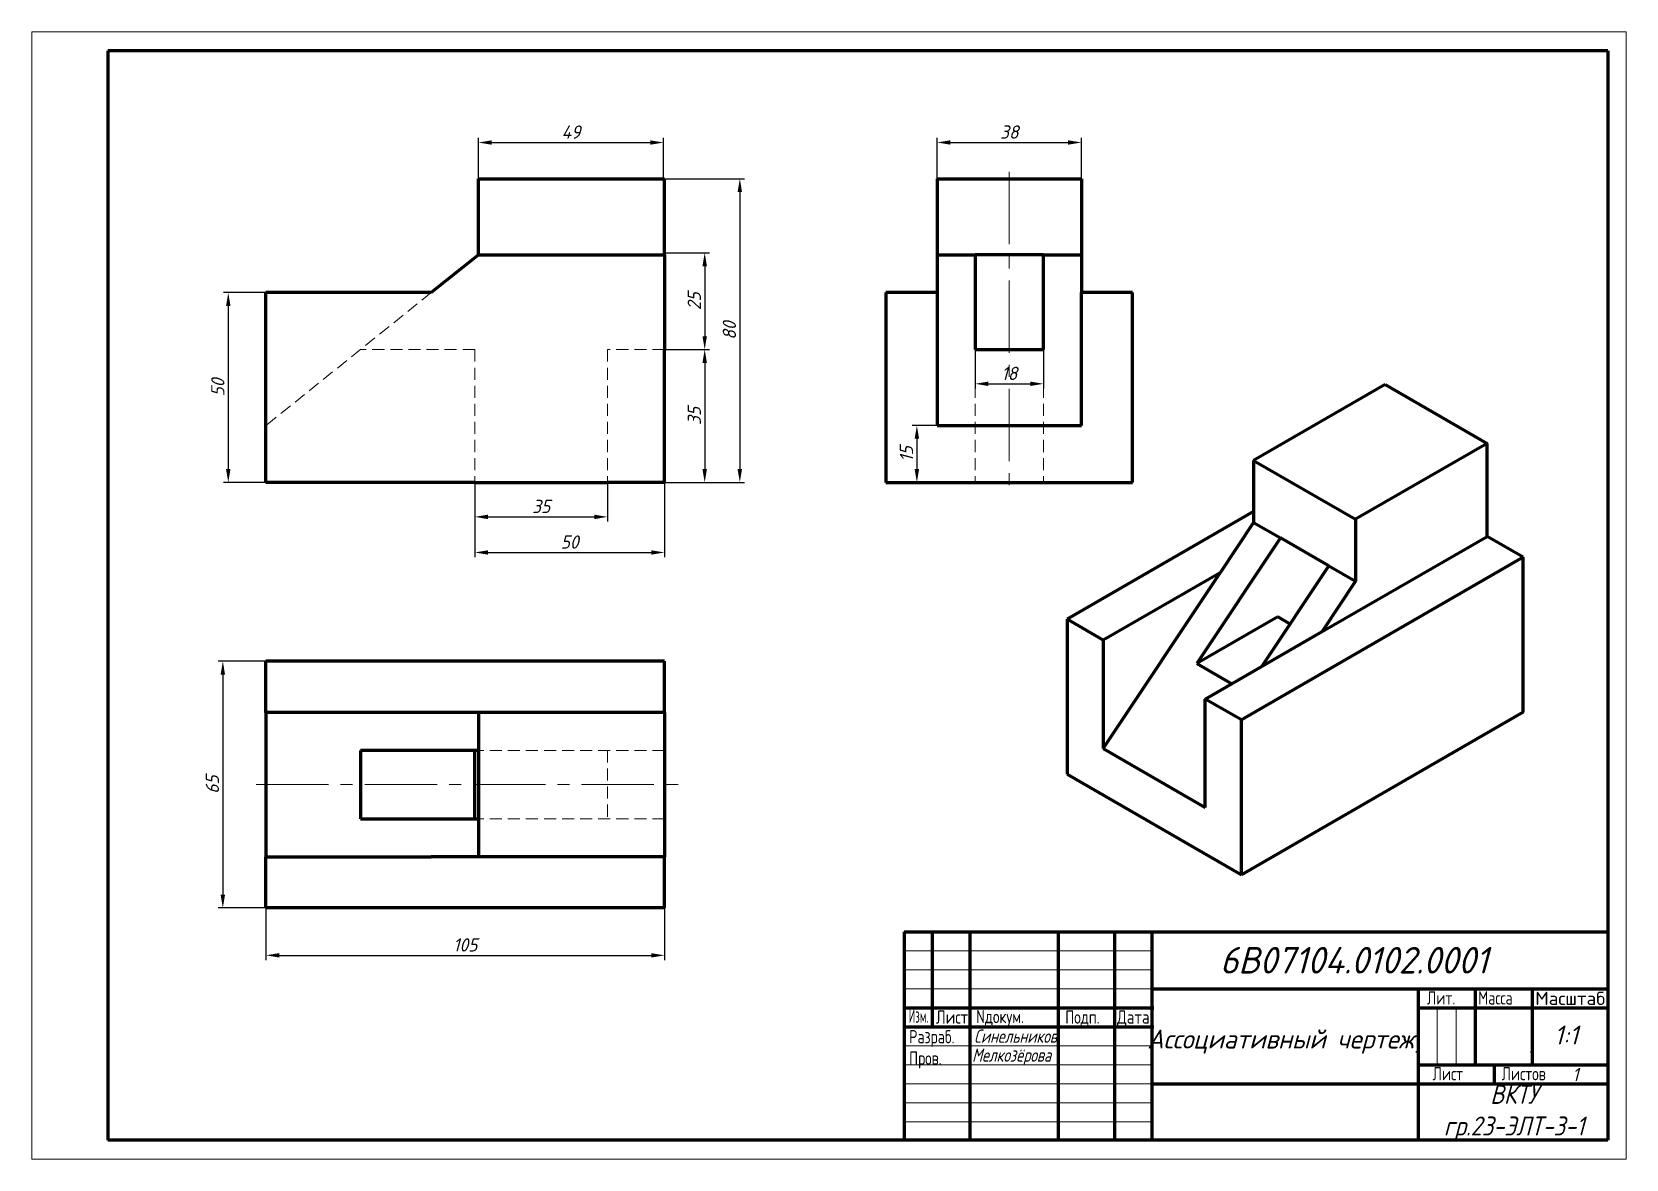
# Model space of a CAD drawing. Extents: x 0 to 1751, y 0 to 297.
# Drawn here: x 0 to 420, y 0 to 297 of the extents above; entities that cross this region are included whole.
import ezdxf
from ezdxf.enums import TextEntityAlignment as Align

# ---------------------------------------------------------------- set-up
doc = ezdxf.new("R2010")
doc.units = 0
for name, pattern in [('CENTER2', [28.575, 19.05, -3.175, 3.175, -3.175]), ('CONTI', [0]), ('K5LT_DASHED', [6, 4, -2]), ('K5LT_THIN', [0]), ('невидимая2', [4.7625, 3.175, -1.5875])]:
    doc.linetypes.add(name, pattern=pattern)
doc.layers.get('DEFPOINTS').update_dxf_attribs({"linetype": 'CONTINUOUS'})
for name, color, linetype, lineweight in [('КОНТУР', 7, 'CONTINUOUS', 60), ('НЕВИДИМЫЙ', 116, 'невидимая2', 20), ('ОСИ', 14, 'CENTER2', 20), ('РАЗМЕРЫ', 164, 'CONTINUOUS', 20), ('Рамка', 250, 'CONTI', 20), ('Тонкие', 7, 'CONTINUOUS', 20)]:
    doc.layers.add(name, color=color, linetype=linetype, lineweight=lineweight)
doc.layers.add('Системный слой', color=7, linetype='CONTINUOUS')
doc.layers.add('Формат', color=251, linetype='CONTINUOUS')
doc.styles.add('RUSS', font='GOST_B.TTF', dxfattribs={"oblique": 15})
doc.styles.get("Standard").update_dxf_attribs({"font": 'GOST_B.TTF', "oblique": 15})
doc.dimstyles.new('1', dxfattribs={"dimtxt": 3.5, "dimasz": 3.5, "dimexe": 1.25, "dimexo": 0, "dimgap": 1, "dimtad": 1, "dimtoh": 1, "dimdec": 0, "dimdsep": 46, "dimlunit": 6, "dimtxsty": 'RUSS', "dimcen": 0, "dimadec": 0, "dimazin": 0, "dimtfac": 1, "dimtdec": 0, "dimtmove": 0, "dimatfit": 3, "dimfxl": 1, "dimtolj": 1, "dimtzin": 0, "dimarcsym": 0})

msp = doc.modelspace()

# ---------------------------------------------------------------- texts
at = {"layer": 'КОНТУР', "style": 'RUSS', "width": 0.8}
for s, p in [('Лит.', (367.54, 40.73)), ('Масса', (381.04, 40.73)), ('Nдокум.', (248.78, 35.81)), ('Подп.', (272.25, 35.68)), ('Разраб.', (231.11, 30.51)), ('Пров.', (231.11, 24.85))]:
    msp.add_text(s, height=3.5, dxfattribs=at).set_placement(p)
at = {"layer": 'КОНТУР', "style": 'RUSS'}
for s, width, p, p2 in [('Масштаб', 0.984603, (396.06, 40.6), (414.49, 40.6)), ('Изм.', 0.599806, (230.98, 35.93), (236.28, 35.93)), ('Лист', 0.813309, (238.18, 35.68), (246.63, 35.68)), ('Дата', 0.773685, (285.88, 35.68), (294.46, 35.68))]:
    msp.add_text(s, height=3.5, dxfattribs=dict(at, width=width)).set_placement(p, p2, align=Align.FIT)
at = {"layer": 'КОНТУР', "lineweight": 60, "ltscale": 0.8, "style": 'RUSS', "width": 0.8}
msp.add_text('Лист', height=3.5, dxfattribs=at).set_placement((369.03, 20.76))
at = {"layer": 'КОНТУР', "ltscale": 0.8, "style": 'RUSS', "width": 0.8}
msp.add_text('Листов', height=3.5, dxfattribs=at).set_placement((387.23, 20.76))
at = {"layer": 'ОСИ', "insert": (312.99, 55.9), "char_height": 7, "attachment_point": 1, "style": 'RUSS'}
msp.add_mtext_dynamic_manual_height_columns('{\\C0;6В07104.0102.0001}', width=81.4811, gutter_width=17.5, heights=[0], dxfattribs=at)
at = {"layer": 'ОСИ', "color": 0, "attachment_point": 1, "style": 'RUSS'}
for s, width, insert, char_height in [('1:1', 6.3294, (401.04, 35.19), 5), ('1', 5.8013, (405.82, 24.06), 3.5)]:
    msp.add_mtext_dynamic_manual_height_columns(s, width=width, gutter_width=17.5, heights=[0], dxfattribs=dict(at, insert=insert, char_height=char_height))
at = {"layer": 'Формат'}
for s, insert, char_height, width, attachment_point in [('{\\W0.8;\\C0;Синельников}', (248.23, 32.39), 3.5, 21, 4), ('{\\W0.8;\\C0;Мелкозёрова}', (247.7, 26.93), 3.5, 21, 4), ('{\\W0.9;\\C0;ВКТУ\\Pгр.23-ЭЛТ-3-1}', (390.47, 12.22), 5, 65.7678, 5)]:
    msp.add_mtext(s, dxfattribs=dict(at, insert=insert, char_height=char_height, width=width, attachment_point=attachment_point))
at = {"layer": 'Формат', "color": 0, "insert": (328.92, 30.96), "char_height": 5, "width": 69.6, "attachment_point": 5}
msp.add_mtext('Ассоциативный чертеж', dxfattribs=at)

# ---------------------------------------------------------------- blocks, each defined once
blk = doc.blocks.new('*D129')
at = {"layer": 'DEFPOINTS', "color": 0, "transparency": 16777216}
for p in [(61.67, 66.18), (166.67, 66.18), (166.67, 53.69)]:
    blk.add_point(p, dxfattribs=at)
at = {"layer": 'РАЗМЕРЫ', "color": 0, "lineweight": -2, "transparency": 16777216}
for p, q in [((61.67, 66.18), (61.67, 52.44)), ((166.67, 66.18), (166.67, 52.44)), ((65.17, 53.69), (163.17, 53.69))]:
    blk.add_line(p, q, dxfattribs=at)
at = {"layer": 'РАЗМЕРЫ', "color": 0, "transparency": 16777216}
for points in [[(65.17, 54.27), (65.17, 53.11), (61.67, 53.69)], [(163.17, 54.27), (163.17, 53.11), (166.67, 53.69)]]:
    blk.add_solid(points, dxfattribs=at)
at = {"layer": 'РАЗМЕРЫ', "color": 0, "transparency": 16777216, "insert": (114.17, 56.44), "char_height": 3.5, "attachment_point": 5, "style": 'RUSS'}
blk.add_mtext('\\A1;105', dxfattribs=at)
blk = doc.blocks.new('*D130')
at = {"layer": 'DEFPOINTS', "color": 0, "transparency": 16777216}
for p in [(61.67, 131.18), (50.31, 66.18), (61.67, 66.18)]:
    blk.add_point(p, dxfattribs=at)
at = {"layer": 'РАЗМЕРЫ', "color": 0, "lineweight": -2, "transparency": 16777216}
for p, q in [((61.67, 131.18), (49.06, 131.18)), ((50.31, 127.68), (50.31, 69.68)), ((61.67, 66.18), (49.06, 66.18))]:
    blk.add_line(p, q, dxfattribs=at)
at = {"layer": 'РАЗМЕРЫ', "color": 0, "transparency": 16777216}
for points in [[(49.72, 127.68), (50.89, 127.68), (50.31, 131.18)], [(49.72, 69.68), (50.89, 69.68), (50.31, 66.18)]]:
    blk.add_solid(points, dxfattribs=at)
at = {"layer": 'РАЗМЕРЫ', "color": 0, "transparency": 16777216, "insert": (47.56, 98.68), "char_height": 3.5, "attachment_point": 5, "rotation": 90, "style": 'RUSS'}
blk.add_mtext('\\A1;65', dxfattribs=at)
blk = doc.blocks.new('*D135')
at = {"layer": 'DEFPOINTS', "color": 0, "transparency": 16777216}
for p in [(276.5, 267.86), (238.5, 258.29), (276.5, 258.29)]:
    blk.add_point(p, dxfattribs=at)
at = {"layer": 'РАЗМЕРЫ', "color": 0, "lineweight": -2, "transparency": 16777216}
for p, q in [((238.5, 258.29), (238.5, 269.11)), ((276.5, 258.29), (276.5, 269.11)), ((242, 267.86), (273, 267.86))]:
    blk.add_line(p, q, dxfattribs=at)
at = {"layer": 'РАЗМЕРЫ', "color": 0, "transparency": 16777216}
for points in [[(242, 268.44), (242, 267.28), (238.5, 267.86)], [(273, 268.44), (273, 267.28), (276.5, 267.86)]]:
    blk.add_solid(points, dxfattribs=at)
at = {"layer": 'РАЗМЕРЫ', "color": 0, "transparency": 16777216, "insert": (257.5, 270.61), "char_height": 3.5, "attachment_point": 5, "style": 'RUSS'}
blk.add_mtext('\\A1;38', dxfattribs=at)
blk = doc.blocks.new('*D136')
at = {"layer": 'DEFPOINTS', "color": 0, "transparency": 16777216}
for p in [(166.4, 267.85), (117.67, 258.29), (166.4, 258.29)]:
    blk.add_point(p, dxfattribs=at)
at = {"layer": 'РАЗМЕРЫ', "color": 0, "lineweight": -2, "transparency": 16777216}
for p, q in [((117.67, 258.29), (117.67, 269.1)), ((166.4, 258.29), (166.4, 269.1)), ((121.17, 267.85), (162.9, 267.85))]:
    blk.add_line(p, q, dxfattribs=at)
at = {"layer": 'РАЗМЕРЫ', "color": 0, "transparency": 16777216}
for points in [[(121.17, 268.43), (121.17, 267.27), (117.67, 267.85)], [(162.9, 268.43), (162.9, 267.27), (166.4, 267.85)]]:
    blk.add_solid(points, dxfattribs=at)
at = {"layer": 'РАЗМЕРЫ', "color": 0, "transparency": 16777216, "insert": (142.03, 270.6), "char_height": 3.5, "attachment_point": 5, "style": 'RUSS'}
blk.add_mtext('\\A1;49', dxfattribs=at)
blk = doc.blocks.new('*D137')
at = {"layer": 'DEFPOINTS', "color": 0, "transparency": 16777216}
for p in [(61.67, 228.29), (51.74, 178.29), (61.67, 178.29)]:
    blk.add_point(p, dxfattribs=at)
at = {"layer": 'РАЗМЕРЫ', "color": 0, "lineweight": -2, "transparency": 16777216}
for p, q in [((61.67, 228.29), (50.49, 228.29)), ((51.74, 224.79), (51.74, 181.79)), ((61.67, 178.29), (50.49, 178.29))]:
    blk.add_line(p, q, dxfattribs=at)
at = {"layer": 'РАЗМЕРЫ', "color": 0, "transparency": 16777216}
for points in [[(51.15, 224.79), (52.32, 224.79), (51.74, 228.29)], [(51.15, 181.79), (52.32, 181.79), (51.74, 178.29)]]:
    blk.add_solid(points, dxfattribs=at)
at = {"layer": 'РАЗМЕРЫ', "color": 0, "transparency": 16777216, "insert": (48.99, 203.29), "char_height": 3.5, "attachment_point": 5, "rotation": 90, "style": 'RUSS'}
blk.add_mtext('\\A1;50', dxfattribs=at)
blk = doc.blocks.new('*D138')
at = {"layer": 'DEFPOINTS', "color": 0, "transparency": 16777216}
for p in [(116.67, 178.29), (151.67, 178.51), (151.67, 169.22)]:
    blk.add_point(p, dxfattribs=at)
at = {"layer": 'РАЗМЕРЫ', "color": 0, "lineweight": -2, "transparency": 16777216}
for p, q in [((116.67, 178.29), (116.67, 167.97)), ((151.67, 178.51), (151.67, 167.97)), ((120.17, 169.22), (148.17, 169.22))]:
    blk.add_line(p, q, dxfattribs=at)
at = {"layer": 'РАЗМЕРЫ', "color": 0, "transparency": 16777216}
for points in [[(120.17, 169.8), (120.17, 168.63), (116.67, 169.22)], [(148.17, 169.8), (148.17, 168.63), (151.67, 169.22)]]:
    blk.add_solid(points, dxfattribs=at)
at = {"layer": 'РАЗМЕРЫ', "color": 0, "transparency": 16777216, "insert": (134.17, 171.97), "char_height": 3.5, "attachment_point": 5, "style": 'RUSS'}
blk.add_mtext('\\A1;35', dxfattribs=at)
blk = doc.blocks.new('*D124')
at = {"layer": 'DEFPOINTS', "color": 0, "transparency": 16777216}
for p in [(116.67, 178.29), (166.67, 178.29), (166.67, 159.84)]:
    blk.add_point(p, dxfattribs=at)
at = {"layer": 'РАЗМЕРЫ', "color": 0, "lineweight": -2, "transparency": 16777216}
for p, q in [((116.67, 178.29), (116.67, 158.59)), ((166.67, 178.29), (166.67, 158.59)), ((120.17, 159.84), (163.17, 159.84))]:
    blk.add_line(p, q, dxfattribs=at)
at = {"layer": 'РАЗМЕРЫ', "color": 0, "transparency": 16777216}
for points in [[(120.17, 160.42), (120.17, 159.25), (116.67, 159.84)], [(163.17, 160.42), (163.17, 159.25), (166.67, 159.84)]]:
    blk.add_solid(points, dxfattribs=at)
at = {"layer": 'РАЗМЕРЫ', "color": 0, "transparency": 16777216, "insert": (141.67, 162.59), "char_height": 3.5, "attachment_point": 5, "style": 'RUSS'}
blk.add_mtext('\\A1;50', dxfattribs=at)
blk = doc.blocks.new('*D77')
at = {"layer": 'DEFPOINTS', "color": 0, "transparency": 16777216}
for p in [(166.4, 258.29), (166.67, 178.29), (186.51, 178.29)]:
    blk.add_point(p, dxfattribs=at)
at = {"layer": 'РАЗМЕРЫ', "color": 0, "lineweight": -2, "transparency": 16777216}
for p, q in [((166.4, 258.29), (187.76, 258.29)), ((186.51, 254.79), (186.51, 181.79)), ((166.67, 178.29), (187.76, 178.29))]:
    blk.add_line(p, q, dxfattribs=at)
at = {"layer": 'РАЗМЕРЫ', "color": 0, "transparency": 16777216}
for points in [[(185.92, 254.79), (187.09, 254.79), (186.51, 258.29)], [(185.92, 181.79), (187.09, 181.79), (186.51, 178.29)]]:
    blk.add_solid(points, dxfattribs=at)
at = {"layer": 'РАЗМЕРЫ', "color": 0, "transparency": 16777216, "insert": (183.76, 218.29), "char_height": 3.5, "attachment_point": 5, "rotation": 90, "style": 'RUSS'}
blk.add_mtext('\\A1;80', dxfattribs=at)
blk = doc.blocks.new('*D125')
at = {"layer": 'DEFPOINTS', "color": 0, "transparency": 16777216}
for p in [(166.67, 238.76), (166.65, 213.29), (177.25, 213.29)]:
    blk.add_point(p, dxfattribs=at)
at = {"layer": 'РАЗМЕРЫ', "color": 0, "lineweight": -2, "transparency": 16777216}
for p, q in [((166.67, 238.76), (178.5, 238.76)), ((177.25, 235.26), (177.25, 216.79)), ((166.65, 213.29), (178.5, 213.29))]:
    blk.add_line(p, q, dxfattribs=at)
at = {"layer": 'РАЗМЕРЫ', "color": 0, "transparency": 16777216}
for points in [[(176.67, 235.26), (177.84, 235.26), (177.25, 238.76)], [(176.67, 216.79), (177.84, 216.79), (177.25, 213.29)]]:
    blk.add_solid(points, dxfattribs=at)
at = {"layer": 'РАЗМЕРЫ', "color": 0, "transparency": 16777216, "insert": (174.5, 226.03), "char_height": 3.5, "attachment_point": 5, "rotation": 90, "style": 'RUSS'}
blk.add_mtext('\\A1;25', dxfattribs=at)
blk = doc.blocks.new('*D126')
at = {"layer": 'DEFPOINTS', "color": 0, "transparency": 16777216}
for p in [(166.67, 213.29), (166.67, 178.29), (177.25, 178.29)]:
    blk.add_point(p, dxfattribs=at)
at = {"layer": 'РАЗМЕРЫ', "color": 0, "lineweight": -2, "transparency": 16777216}
for p, q in [((166.67, 213.29), (178.5, 213.29)), ((177.25, 209.79), (177.25, 181.79)), ((166.67, 178.29), (178.5, 178.29))]:
    blk.add_line(p, q, dxfattribs=at)
at = {"layer": 'РАЗМЕРЫ', "color": 0, "transparency": 16777216}
for points in [[(176.67, 209.79), (177.84, 209.79), (177.25, 213.29)], [(176.67, 181.79), (177.84, 181.79), (177.25, 178.29)]]:
    blk.add_solid(points, dxfattribs=at)
at = {"layer": 'РАЗМЕРЫ', "color": 0, "transparency": 16777216, "insert": (174.5, 195.79), "char_height": 3.5, "attachment_point": 5, "rotation": 90, "style": 'RUSS'}
blk.add_mtext('\\A1;35', dxfattribs=at)
blk = doc.blocks.new('*D127')
at = {"layer": 'DEFPOINTS', "color": 0, "transparency": 16777216}
for p in [(238.5, 193.29), (233.15, 178.29), (238.5, 178.29)]:
    blk.add_point(p, dxfattribs=at)
at = {"layer": 'РАЗМЕРЫ', "color": 0, "lineweight": -2, "transparency": 16777216}
for p, q in [((238.5, 193.29), (231.9, 193.29)), ((233.15, 189.79), (233.15, 181.79)), ((238.5, 178.29), (231.9, 178.29))]:
    blk.add_line(p, q, dxfattribs=at)
at = {"layer": 'РАЗМЕРЫ', "color": 0, "transparency": 16777216}
for points in [[(232.56, 189.79), (233.73, 189.79), (233.15, 193.29)], [(232.56, 181.79), (233.73, 181.79), (233.15, 178.29)]]:
    blk.add_solid(points, dxfattribs=at)
at = {"layer": 'РАЗМЕРЫ', "color": 0, "transparency": 16777216, "insert": (230.4, 185.79), "char_height": 3.5, "attachment_point": 5, "rotation": 90, "style": 'RUSS'}
blk.add_mtext('\\A1;15', dxfattribs=at)
blk = doc.blocks.new('*D128')
at = {"layer": 'DEFPOINTS', "color": 0, "transparency": 16777216}
for p in [(248.5, 213.29), (266.5, 213.29), (266.5, 204.27)]:
    blk.add_point(p, dxfattribs=at)
at = {"layer": 'РАЗМЕРЫ', "color": 0, "lineweight": -2, "transparency": 16777216}
for p, q in [((248.5, 213.29), (248.5, 203.02)), ((266.5, 213.29), (266.5, 203.02)), ((252, 204.27), (263, 204.27))]:
    blk.add_line(p, q, dxfattribs=at)
at = {"layer": 'РАЗМЕРЫ', "color": 0, "transparency": 16777216}
for points in [[(252, 204.86), (252, 203.69), (248.5, 204.27)], [(263, 204.86), (263, 203.69), (266.5, 204.27)]]:
    blk.add_solid(points, dxfattribs=at)
at = {"layer": 'РАЗМЕРЫ', "color": 0, "transparency": 16777216, "insert": (257.5, 207.02), "char_height": 3.5, "attachment_point": 5, "style": 'RUSS'}
blk.add_mtext('\\A1;18', dxfattribs=at)

# ---------------------------------------------------------------- dimensions: what is measured, and where the dimension line sits
at = {"layer": 'РАЗМЕРЫ'}
for base, p1, p2, picture, middle in [((166.4, 267.85), (117.67, 258.29), (166.4, 258.29), '*D136', (142.03, 270.6)), ((276.5, 267.86), (238.5, 258.29), (276.5, 258.29), '*D135', (257.5, 270.61)), ((266.5, 204.27), (248.5, 213.29), (266.5, 213.29), '*D128', (257.5, 207.02)), ((151.67, 169.22), (116.67, 178.29), (151.67, 178.51), '*D138', (134.17, 171.97)), ((166.67, 159.84), (116.67, 178.29), (166.67, 178.29), '*D124', (141.67, 162.59)), ((166.67, 53.69), (61.67, 66.18), (166.67, 66.18), '*D129', (114.17, 56.44))]:
    dim = msp.add_linear_dim(base=base, p1=p1, p2=p2, dimstyle='1', dxfattribs=at)
    dim.commit()
    dim.dimension.update_dxf_attribs({"geometry": picture, "text_midpoint": middle})
for base, p1, p2, picture, middle in [((186.51, 178.29), (166.4, 258.29), (166.67, 178.29), '*D77', (183.76, 218.29)), ((177.25, 213.29), (166.67, 238.76), (166.65, 213.29), '*D125', (174.5, 226.03)), ((51.74, 178.29), (61.67, 228.29), (61.67, 178.29), '*D137', (48.99, 203.29)), ((177.25, 178.29), (166.67, 213.29), (166.67, 178.29), '*D126', (174.5, 195.79)), ((233.15, 178.29), (238.5, 193.29), (238.5, 178.29), '*D127', (230.4, 185.79)), ((50.31, 66.18), (61.67, 131.18), (61.67, 66.18), '*D130', (47.56, 98.68))]:
    dim = msp.add_linear_dim(base=base, p1=p1, p2=p2, angle=90, dimstyle='1', dxfattribs=at)
    dim.commit()
    dim.dimension.update_dxf_attribs({"geometry": picture, "text_midpoint": middle})

# ---------------------------------------------------------------- linework, layer by layer
at = {"layer": 'КОНТУР', "lineweight": 20}
for p, q in [((0, 297), (0, 0)), ((420, 297), (0, 297)), ((420, 0), (420, 297)), ((230.22, 54.86), (295.22, 54.86)), ((230.22, 49.86), (295.22, 49.86)), ((230.22, 44.86), (295.22, 44.86)), ((370.22, 39.86), (370.22, 24.86)), ((375.22, 39.86), (375.22, 24.86)), ((230.22, 29.86), (295.22, 29.86)), ((230.22, 24.86), (295.22, 24.86)), ((230.22, 19.86), (295.22, 19.86)), ((230.22, 14.86), (295.22, 14.86)), ((230.22, 9.86), (295.22, 9.86)), ((0, 0), (420, 0))]:
    msp.add_line(p, q, dxfattribs=at)
at = {"layer": 'КОНТУР', "lineweight": 60}
for p, q in [((415.22, 292), (20, 292)), ((20, 292), (20, 5)), ((415.22, 292), (415.22, 5)), ((229.76, 59.86), (415.22, 59.86)), ((237.22, 59.86), (237.22, 34.43)), ((247.1, 59.86), (247.1, 4.75)), ((270.36, 59.86), (270.36, 4.75)), ((285.22, 59.86), (285.22, 34.86)), ((295.06, 59.86), (295.06, 4.75)), ((295.06, 44.86), (415.22, 44.86)), ((365.2, 44.86), (365.2, 5.22)), ((380.22, 44.86), (380.22, 24.86)), ((395.22, 44.86), (395.22, 24.54)), ((230.22, 39.86), (295.59, 39.86)), ((230.22, 34.86), (295.59, 34.86)), ((295.06, 19.86), (415.22, 19.86)), ((415.22, 5), (20, 5))]:
    msp.add_line(p, q, dxfattribs=at)
at = {"layer": 'КОНТУР'}
for p, q in [((117.67, 258.29), (166.67, 258.29)), ((117.67, 238.29), (117.67, 258.29)), ((166.67, 238.29), (166.67, 258.29)), ((238.5, 258.29), (238.5, 238.29)), ((238.5, 258.29), (276.5, 258.29)), ((276.5, 258.29), (276.5, 238.29)), ((117.67, 238.29), (105.22, 228.29)), ((117.67, 238.29), (166.67, 238.29)), ((166.67, 238.29), (166.67, 213.29)), ((238.5, 238.29), (248.5, 238.29)), ((238.5, 238.29), (238.5, 228.29)), ((266.5, 238.29), (248.5, 238.29)), ((248.5, 238.29), (248.5, 213.29)), ((266.5, 238.29), (276.5, 238.29)), ((266.5, 213.29), (266.5, 238.29)), ((276.5, 238.29), (276.5, 228.29)), ((61.67, 178.29), (61.67, 228.29)), ((77.5, 228.29), (61.67, 228.29)), ((105.22, 228.29), (77.5, 228.29)), ((238.5, 228.29), (225, 228.29)), ((225, 228.29), (225, 178.29)), ((238.5, 228.29), (238.5, 193.29)), ((290, 228.29), (276.5, 228.29)), ((276.5, 193.29), (276.5, 228.29)), ((290, 178.29), (290, 228.29)), ((166.67, 178.29), (166.67, 213.29)), ((248.5, 213.29), (266.5, 213.29)), ((356.5, 204.08), (321.85, 184.08)), ((356.5, 204.08), (383.37, 188.57)), ((238.5, 193.29), (276.5, 193.29)), ((383.37, 188.57), (348.72, 168.57)), ((383.37, 164.08), (383.37, 188.57)), ((321.85, 184.08), (321.85, 167.75)), ((321.85, 184.08), (348.72, 168.57)), ((77.5, 178.29), (61.67, 178.29)), ((116.67, 178.29), (77.5, 178.29)), ((116.67, 178.29), (151.67, 178.29)), ((166.67, 178.29), (151.67, 178.29)), ((225, 178.29), (290, 178.29)), ((321.85, 170.61), (272.71, 142.23)), ((348.72, 168.57), (348.72, 152.24)), ((321.85, 167.75), (313.05, 154.5)), ((321.85, 167.75), (328.92, 163.67)), ((339.92, 138.99), (383.37, 164.08)), ((392.92, 158.56), (383.37, 164.08)), ((328.92, 163.67), (306.93, 130.55)), ((341.65, 156.32), (328.92, 163.67)), ((392.92, 158.56), (318.67, 115.7)), ((324.05, 129.83), (341.65, 156.32)), ((341.65, 156.32), (348.72, 152.24)), ((392.92, 117.74), (392.92, 158.56)), ((313.05, 154.5), (282.26, 136.72)), ((282.26, 108.15), (313.05, 154.5)), ((348.72, 152.24), (339.92, 138.99)), ((328.22, 142.85), (306.93, 130.55)), ((331.46, 140.97), (328.22, 142.85)), ((282.26, 136.72), (272.71, 142.23)), ((272.71, 142.23), (272.71, 101.41)), ((309.13, 121.21), (339.92, 138.99)), ((282.26, 136.72), (282.26, 108.15)), ((61.67, 117.68), (61.67, 131.18)), ((166.67, 131.18), (61.67, 131.18)), ((166.67, 117.68), (166.67, 131.18)), ((306.93, 130.55), (316.12, 125.25)), ((105.22, 117.68), (61.67, 117.68)), ((61.67, 117.68), (61.67, 79.68)), ((117.67, 117.68), (105.22, 117.68)), ((117.67, 117.68), (117.67, 79.68)), ((166.67, 117.68), (117.67, 117.68)), ((166.67, 117.68), (166.67, 79.68)), ((318.67, 115.7), (309.13, 121.21)), ((309.13, 92.63), (309.13, 121.21)), ((392.92, 117.74), (318.67, 74.87)), ((318.67, 74.87), (318.67, 115.7)), ((86.56, 107.68), (86.56, 89.68)), ((117.67, 107.68), (86.56, 107.68)), ((116.67, 89.68), (116.67, 107.68)), ((282.26, 108.15), (309.13, 92.63)), ((272.71, 101.41), (318.67, 74.87)), ((86.56, 89.68), (117.67, 89.68)), ((61.67, 66.18), (61.67, 79.68)), ((61.67, 79.68), (105.22, 79.68)), ((117.67, 79.68), (105.22, 79.68)), ((166.67, 79.68), (117.67, 79.68)), ((166.67, 66.18), (166.67, 79.68)), ((166.67, 66.18), (61.67, 66.18)), ((229.76, 59.86), (229.76, 5)), ((285.22, 39.86), (285.22, 39.86)), ((285.22, 39.86), (285.22, 4.86)), ((365.22, 39.86), (415.18, 39.86)), ((365.22, 24.86), (415.18, 24.86)), ((385.22, 24.86), (385.22, 19.86)), ((75.22, 5), (75.22, 5))]:
    msp.add_line(p, q, dxfattribs=at)
at = {"layer": 'КОНТУР', "lineweight": 25}
for p, q in [((20, 5), (20, 60)), ((285.22, 34.86), (285.22, 34.86)), ((20, 5), (205.22, 5))]:
    msp.add_line(p, q, dxfattribs=at)
at = {"layer": 'КОНТУР', "linetype": 'ByBlock'}
for p, q in [((365.06, 28.09), (365.06, 28.46)), ((380.32, 26.94), (380.32, 28.46)), ((380.32, 26.94), (380.32, 28.46)), ((395.12, 28.47), (395.12, 28.1)), ((395.12, 28.47), (395.12, 28.1))]:
    msp.add_line(p, q, dxfattribs=at)
at = {"layer": 'НЕВИДИМЫЙ'}
for p, q in [((105.22, 228.29), (61.67, 193.29)), ((116.67, 213.29), (86.56, 213.29)), ((116.67, 213.29), (116.67, 178.29)), ((166.67, 213.29), (151.67, 213.29)), ((151.67, 213.29), (151.67, 178.29)), ((248.5, 213.29), (248.5, 178.29)), ((266.5, 213.29), (266.5, 178.29)), ((166.67, 107.68), (117.67, 107.68)), ((151.67, 107.68), (151.67, 89.68)), ((166.67, 89.68), (117.67, 89.68))]:
    msp.add_line(p, q, dxfattribs=at)
at = {"layer": 'ОСИ'}
for p, q in [((257.5, 260.1), (257.5, 175.91)), ((59.11, 98.68), (170.26, 98.68))]:
    msp.add_line(p, q, dxfattribs=at)
at = {"layer": 'РАЗМЕРЫ'}
msp.add_line((166.67, 178.29), (179.56, 178.29), dxfattribs=at)
at = {"layer": 'Рамка'}
msp.add_lwpolyline([(0, 297), (420, 297), (420, 0), (0, 0)], close=True, dxfattribs=at)
at = {"layer": 'Системный слой', "color": 7, "linetype": 'K5LT_DASHED', "lineweight": 18}
msp.add_line((166.67, 238.29), (117.67, 238.29), dxfattribs=at)
msp.add_line((166.67, 238.29), (117.67, 238.29), dxfattribs=at)
at = {"layer": 'Системный слой', "color": 7, "linetype": 'K5LT_THIN', "lineweight": 18}
msp.add_line((225, 178.29), (233.75, 178.29), dxfattribs=at)
at = {"layer": 'Тонкие'}
for p, q in [((117.67, 257.64), (118.32, 258.29)), ((166.2, 238.29), (166.67, 238.76))]:
    msp.add_line(p, q, dxfattribs=at)

msp.set_redraw_order([(e.dxf.handle, doc.entitydb.next_handle()) for e in msp.query("TEXT MTEXT ATTDEF DIMENSION ARC_DIMENSION")])  # texts and dimensions are drawn at this point

doc.saveas('drawing.dxf')
